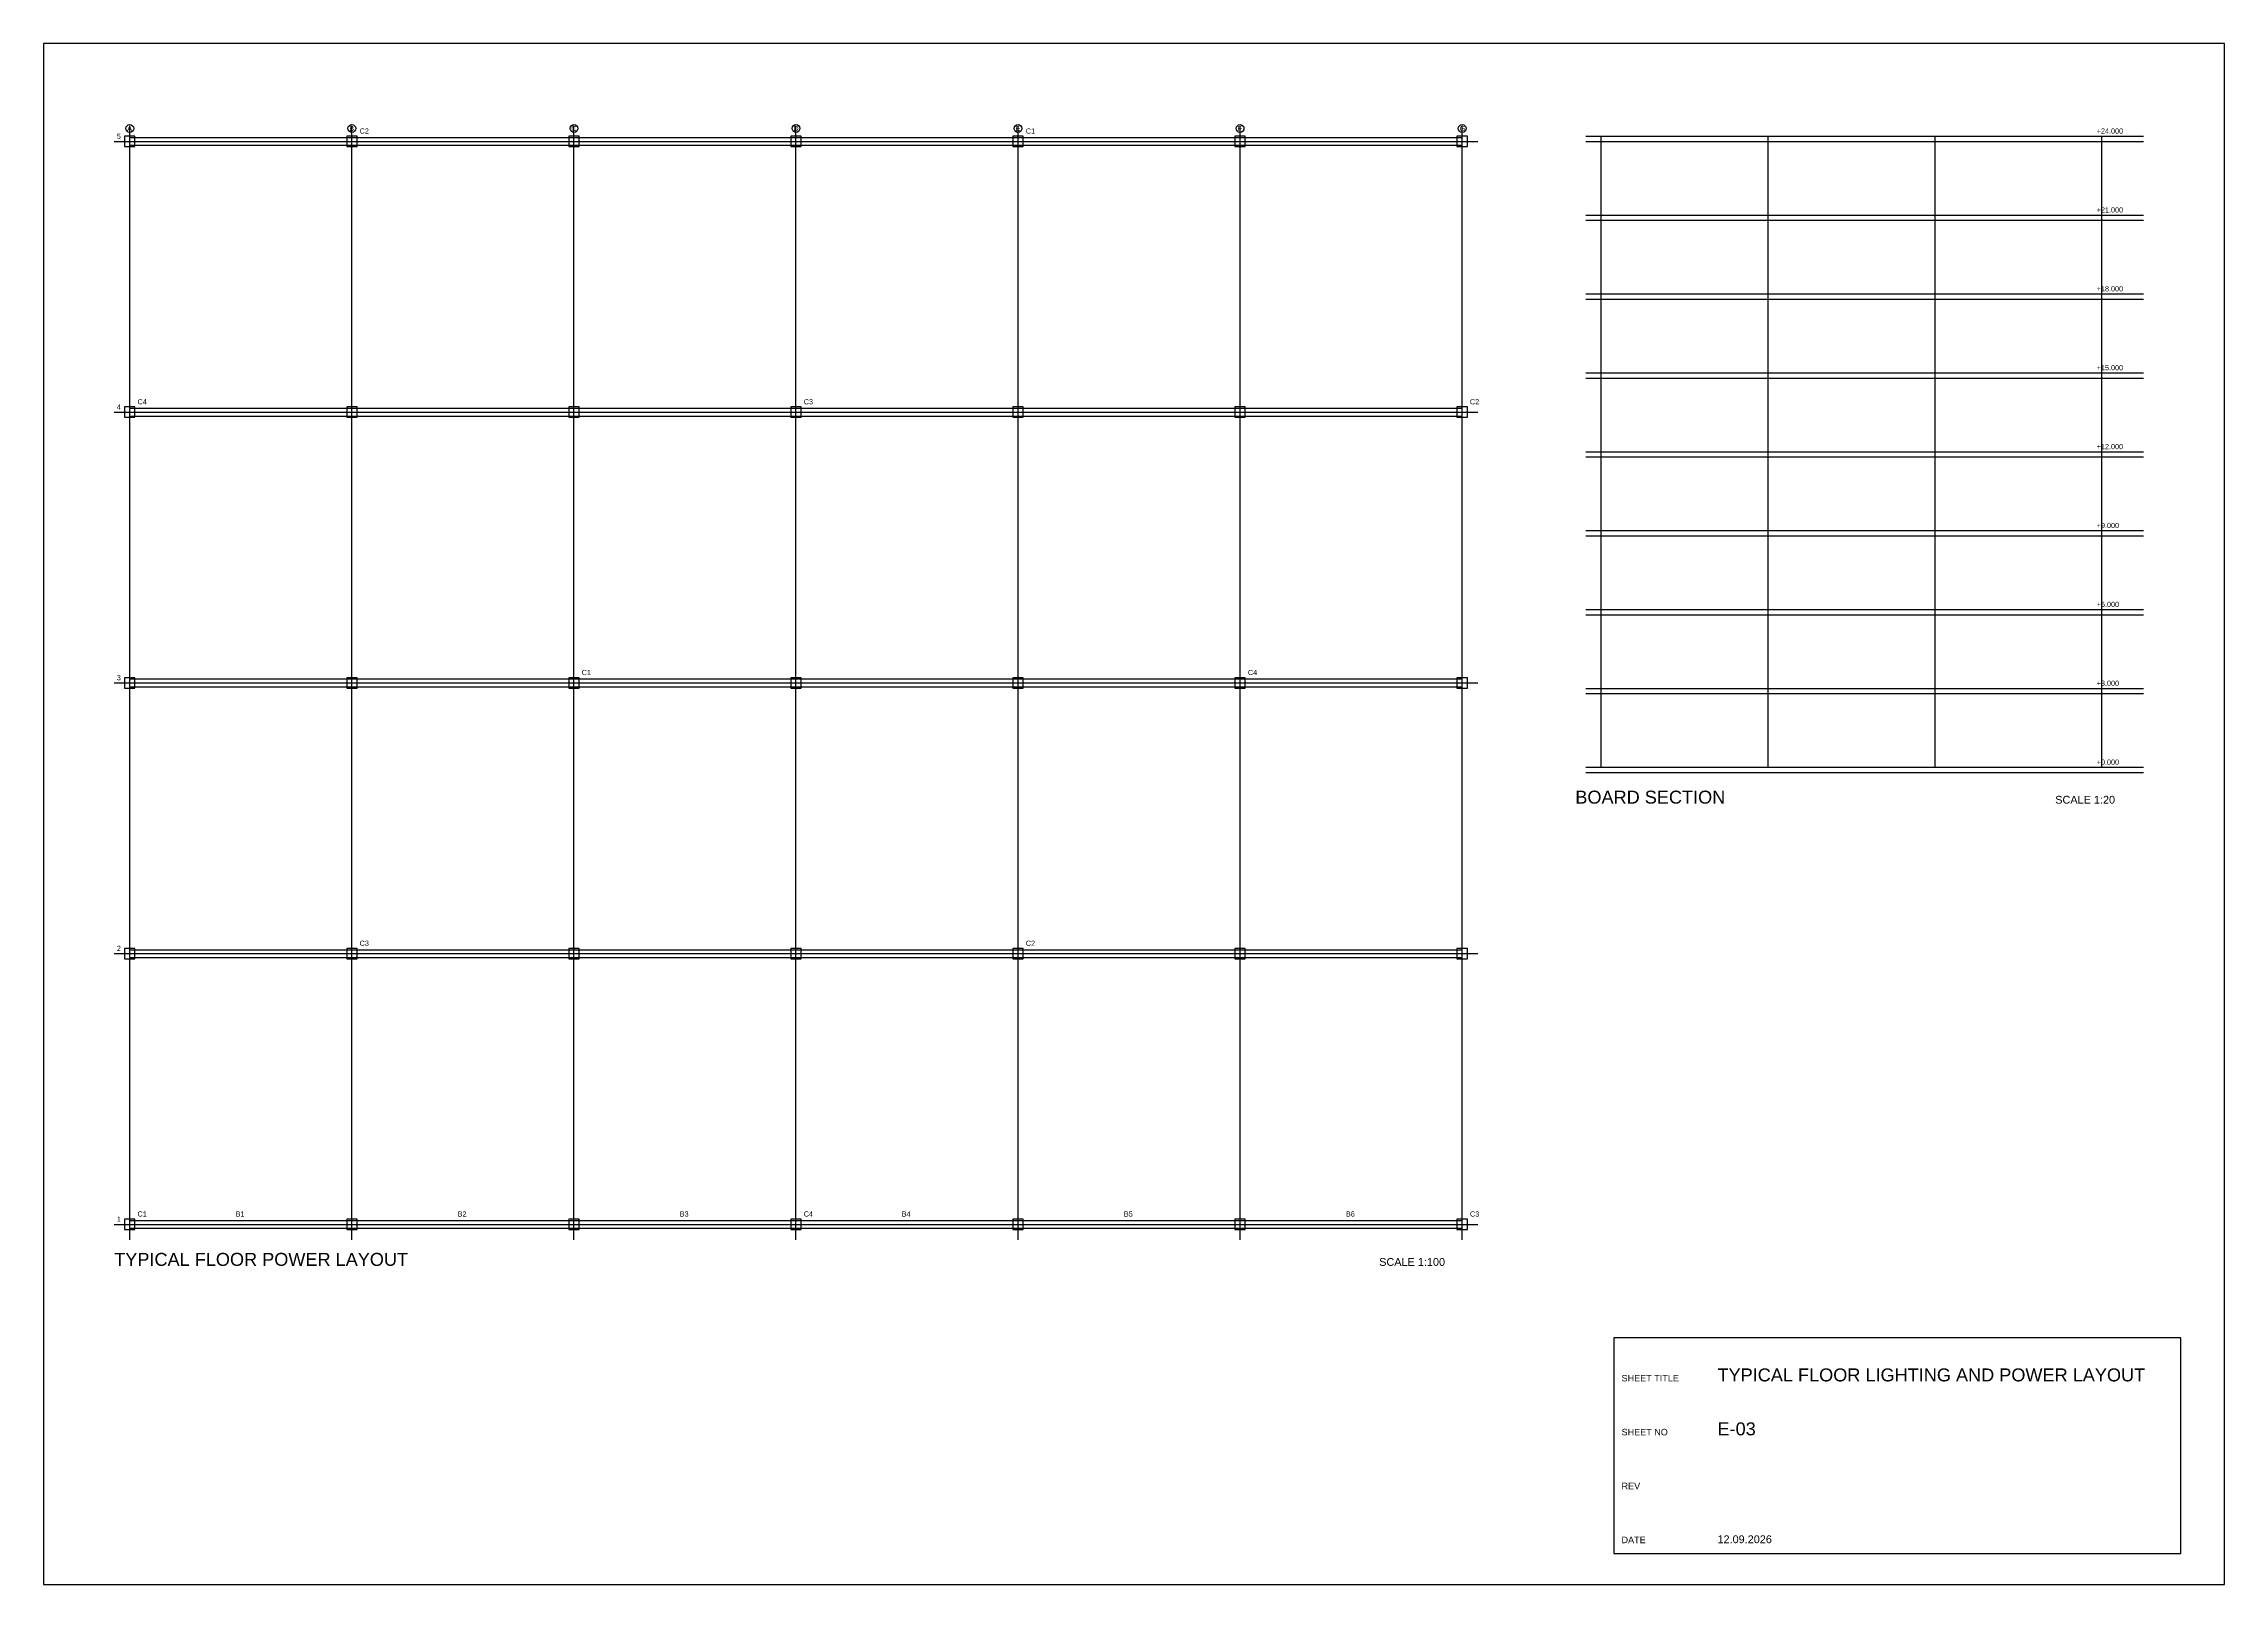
# Model space of a CAD drawing. Header units: millimetres. Extents: x 0 to 2841, y 0 to 594.
# Drawn here: x 2000 to 2841, y 0 to 594 of the extents above; entities that cross this region are included whole.
import ezdxf

# ---------------------------------------------------------------- set-up
doc = ezdxf.new("R2010")
doc.units = ezdxf.units.MM
for name, color, linetype in [('BEAM', 7, 'Continuous'), ('COLUMN', 7, 'Continuous'), ('FRAME', 7, 'Continuous'), ('GRID', 7, 'Continuous'), ('LEVEL', 7, 'Continuous'), ('SECTION', 7, 'Continuous'), ('TITLE', 7, 'Continuous'), ('TITLES', 7, 'Continuous')]:
    doc.layers.add(name, color=color, linetype=linetype)
doc.styles.add('Arial', font='arial.ttf')

msp = doc.modelspace()

# ---------------------------------------------------------------- linework, layer by layer
at = {"layer": 'BEAM'}
for p, q in [((2033.23, 557.8), (2106.63, 557.8)), ((2106.63, 557.8), (2180.04, 557.8)), ((2180.04, 557.8), (2253.44, 557.8)), ((2253.44, 557.8), (2326.85, 557.8)), ((2326.85, 557.8), (2400.25, 557.8)), ((2400.25, 557.8), (2473.66, 557.8)), ((2473.66, 557.8), (2547.06, 557.8)), ((2033.23, 554.8), (2106.63, 554.8)), ((2106.63, 554.8), (2180.04, 554.8)), ((2180.04, 554.8), (2253.44, 554.8)), ((2253.44, 554.8), (2326.85, 554.8)), ((2326.85, 554.8), (2400.25, 554.8)), ((2400.25, 554.8), (2473.66, 554.8)), ((2473.66, 554.8), (2547.06, 554.8)), ((2033.23, 453.43), (2106.63, 453.43)), ((2033.23, 450.43), (2106.63, 450.43)), ((2106.63, 453.43), (2180.04, 453.43)), ((2106.63, 450.43), (2180.04, 450.43)), ((2180.04, 453.43), (2253.44, 453.43)), ((2180.04, 450.43), (2253.44, 450.43)), ((2253.44, 453.43), (2326.85, 453.43)), ((2253.44, 450.43), (2326.85, 450.43)), ((2326.85, 453.43), (2400.25, 453.43)), ((2326.85, 450.43), (2400.25, 450.43)), ((2400.25, 453.43), (2473.66, 453.43)), ((2400.25, 450.43), (2473.66, 450.43)), ((2473.66, 453.43), (2547.06, 453.43)), ((2473.66, 450.43), (2547.06, 450.43)), ((2033.23, 349.05), (2106.63, 349.05)), ((2033.23, 346.05), (2106.63, 346.05)), ((2106.63, 349.05), (2180.04, 349.05)), ((2106.63, 346.05), (2180.04, 346.05)), ((2180.04, 349.05), (2253.44, 349.05)), ((2180.04, 346.05), (2253.44, 346.05)), ((2253.44, 349.05), (2326.85, 349.05)), ((2253.44, 346.05), (2326.85, 346.05)), ((2326.85, 349.05), (2400.25, 349.05)), ((2326.85, 346.05), (2400.25, 346.05)), ((2400.25, 349.05), (2473.66, 349.05)), ((2400.25, 346.05), (2473.66, 346.05)), ((2473.66, 349.05), (2547.06, 349.05)), ((2473.66, 346.05), (2547.06, 346.05)), ((2033.23, 244.68), (2106.63, 244.68)), ((2106.63, 244.68), (2180.04, 244.68)), ((2180.04, 244.68), (2253.44, 244.68)), ((2253.44, 244.68), (2326.85, 244.68)), ((2326.85, 244.68), (2400.25, 244.68)), ((2400.25, 244.68), (2473.66, 244.68)), ((2473.66, 244.68), (2547.06, 244.68)), ((2033.23, 241.68), (2106.63, 241.68)), ((2106.63, 241.68), (2180.04, 241.68)), ((2180.04, 241.68), (2253.44, 241.68)), ((2253.44, 241.68), (2326.85, 241.68)), ((2326.85, 241.68), (2400.25, 241.68)), ((2400.25, 241.68), (2473.66, 241.68)), ((2473.66, 241.68), (2547.06, 241.68)), ((2033.23, 140.3), (2106.63, 140.3)), ((2033.23, 137.3), (2106.63, 137.3)), ((2106.63, 140.3), (2180.04, 140.3)), ((2106.63, 137.3), (2180.04, 137.3)), ((2180.04, 140.3), (2253.44, 140.3)), ((2180.04, 137.3), (2253.44, 137.3)), ((2253.44, 140.3), (2326.85, 140.3)), ((2253.44, 137.3), (2326.85, 137.3)), ((2326.85, 140.3), (2400.25, 140.3)), ((2326.85, 137.3), (2400.25, 137.3)), ((2400.25, 140.3), (2473.66, 140.3)), ((2400.25, 137.3), (2473.66, 137.3)), ((2473.66, 140.3), (2547.06, 140.3)), ((2473.66, 137.3), (2547.06, 137.3))]:
    msp.add_line(p, q, dxfattribs=at)
at = {"layer": 'COLUMN'}
for points in [[(2031.23, 554.3), (2035.23, 554.3), (2035.23, 558.3), (2031.23, 558.3)], [(2116.87, 554.3), (2120.87, 554.3), (2120.87, 558.3), (2116.87, 558.3)], [(2202.51, 554.3), (2206.51, 554.3), (2206.51, 558.3), (2202.51, 558.3)], [(2288.14, 554.3), (2292.14, 554.3), (2292.14, 558.3), (2288.14, 558.3)], [(2373.78, 554.3), (2377.78, 554.3), (2377.78, 558.3), (2373.78, 558.3)], [(2459.42, 554.3), (2463.42, 554.3), (2463.42, 558.3), (2459.42, 558.3)], [(2545.06, 554.3), (2549.06, 554.3), (2549.06, 558.3), (2545.06, 558.3)], [(2031.23, 449.93), (2035.23, 449.93), (2035.23, 453.93), (2031.23, 453.93)], [(2116.87, 449.93), (2120.87, 449.93), (2120.87, 453.93), (2116.87, 453.93)], [(2202.51, 449.93), (2206.51, 449.93), (2206.51, 453.93), (2202.51, 453.93)], [(2288.14, 449.93), (2292.14, 449.93), (2292.14, 453.93), (2288.14, 453.93)], [(2373.78, 449.93), (2377.78, 449.93), (2377.78, 453.93), (2373.78, 453.93)], [(2459.42, 449.93), (2463.42, 449.93), (2463.42, 453.93), (2459.42, 453.93)], [(2545.06, 449.93), (2549.06, 449.93), (2549.06, 453.93), (2545.06, 453.93)], [(2031.23, 345.55), (2035.23, 345.55), (2035.23, 349.55), (2031.23, 349.55)], [(2116.87, 345.55), (2120.87, 345.55), (2120.87, 349.55), (2116.87, 349.55)], [(2202.51, 345.55), (2206.51, 345.55), (2206.51, 349.55), (2202.51, 349.55)], [(2288.14, 345.55), (2292.14, 345.55), (2292.14, 349.55), (2288.14, 349.55)], [(2373.78, 345.55), (2377.78, 345.55), (2377.78, 349.55), (2373.78, 349.55)], [(2459.42, 345.55), (2463.42, 345.55), (2463.42, 349.55), (2459.42, 349.55)], [(2545.06, 345.55), (2549.06, 345.55), (2549.06, 349.55), (2545.06, 349.55)], [(2031.23, 241.18), (2035.23, 241.18), (2035.23, 245.18), (2031.23, 245.18)], [(2116.87, 241.18), (2120.87, 241.18), (2120.87, 245.18), (2116.87, 245.18)], [(2202.51, 241.18), (2206.51, 241.18), (2206.51, 245.18), (2202.51, 245.18)], [(2288.14, 241.18), (2292.14, 241.18), (2292.14, 245.18), (2288.14, 245.18)], [(2373.78, 241.18), (2377.78, 241.18), (2377.78, 245.18), (2373.78, 245.18)], [(2459.42, 241.18), (2463.42, 241.18), (2463.42, 245.18), (2459.42, 245.18)], [(2545.06, 241.18), (2549.06, 241.18), (2549.06, 245.18), (2545.06, 245.18)], [(2031.23, 136.8), (2035.23, 136.8), (2035.23, 140.8), (2031.23, 140.8)], [(2116.87, 136.8), (2120.87, 136.8), (2120.87, 140.8), (2116.87, 140.8)], [(2202.51, 136.8), (2206.51, 136.8), (2206.51, 140.8), (2202.51, 140.8)], [(2288.14, 136.8), (2292.14, 136.8), (2292.14, 140.8), (2288.14, 140.8)], [(2373.78, 136.8), (2377.78, 136.8), (2377.78, 140.8), (2373.78, 140.8)], [(2459.42, 136.8), (2463.42, 136.8), (2463.42, 140.8), (2459.42, 140.8)], [(2545.06, 136.8), (2549.06, 136.8), (2549.06, 140.8), (2545.06, 140.8)]]:
    msp.add_lwpolyline(points, close=True, dxfattribs=at)
at = {"layer": 'FRAME'}
msp.add_lwpolyline([(2000, 0), (2841, 0), (2841, 594), (2000, 594)], close=True, dxfattribs=at)
at = {"layer": 'GRID'}
for p, q in [((2027.23, 556.3), (2102.35, 556.3)), ((2033.23, 490.72), (2033.23, 562.3)), ((2102.35, 556.3), (2177.47, 556.3)), ((2118.87, 490.72), (2118.87, 562.3)), ((2177.47, 556.3), (2252.59, 556.3)), ((2204.51, 490.72), (2204.51, 562.3)), ((2252.59, 556.3), (2327.7, 556.3)), ((2290.14, 490.72), (2290.14, 562.3)), ((2327.7, 556.3), (2402.82, 556.3)), ((2375.78, 490.72), (2375.78, 562.3)), ((2402.82, 556.3), (2477.94, 556.3)), ((2461.42, 490.72), (2461.42, 562.3)), ((2477.94, 556.3), (2553.06, 556.3)), ((2547.06, 490.72), (2547.06, 562.3)), ((2033.23, 419.13), (2033.23, 490.72)), ((2118.87, 419.13), (2118.87, 490.72)), ((2204.51, 419.13), (2204.51, 490.72)), ((2290.14, 419.13), (2290.14, 490.72)), ((2375.78, 419.13), (2375.78, 490.72)), ((2461.42, 419.13), (2461.42, 490.72)), ((2547.06, 419.13), (2547.06, 490.72)), ((2027.23, 451.93), (2102.35, 451.93)), ((2102.35, 451.93), (2177.47, 451.93)), ((2177.47, 451.93), (2252.59, 451.93)), ((2252.59, 451.93), (2327.7, 451.93)), ((2327.7, 451.93), (2402.82, 451.93)), ((2402.82, 451.93), (2477.94, 451.93)), ((2477.94, 451.93), (2553.06, 451.93)), ((2033.23, 347.55), (2033.23, 419.13)), ((2118.87, 347.55), (2118.87, 419.13)), ((2204.51, 347.55), (2204.51, 419.13)), ((2290.14, 347.55), (2290.14, 419.13)), ((2375.78, 347.55), (2375.78, 419.13)), ((2461.42, 347.55), (2461.42, 419.13)), ((2547.06, 347.55), (2547.06, 419.13)), ((2027.23, 347.55), (2102.35, 347.55)), ((2033.23, 275.97), (2033.23, 347.55)), ((2102.35, 347.55), (2177.47, 347.55)), ((2118.87, 275.97), (2118.87, 347.55)), ((2177.47, 347.55), (2252.59, 347.55)), ((2204.51, 275.97), (2204.51, 347.55)), ((2252.59, 347.55), (2327.7, 347.55)), ((2290.14, 275.97), (2290.14, 347.55)), ((2327.7, 347.55), (2402.82, 347.55)), ((2375.78, 275.97), (2375.78, 347.55)), ((2402.82, 347.55), (2477.94, 347.55)), ((2461.42, 275.97), (2461.42, 347.55)), ((2477.94, 347.55), (2553.06, 347.55)), ((2547.06, 275.97), (2547.06, 347.55)), ((2033.23, 204.38), (2033.23, 275.97)), ((2118.87, 204.38), (2118.87, 275.97)), ((2204.51, 204.38), (2204.51, 275.97)), ((2290.14, 204.38), (2290.14, 275.97)), ((2375.78, 204.38), (2375.78, 275.97)), ((2461.42, 204.38), (2461.42, 275.97)), ((2547.06, 204.38), (2547.06, 275.97)), ((2027.23, 243.18), (2102.35, 243.18)), ((2102.35, 243.18), (2177.47, 243.18)), ((2177.47, 243.18), (2252.59, 243.18)), ((2252.59, 243.18), (2327.7, 243.18)), ((2327.7, 243.18), (2402.82, 243.18)), ((2402.82, 243.18), (2477.94, 243.18)), ((2477.94, 243.18), (2553.06, 243.18)), ((2033.23, 132.8), (2033.23, 204.38)), ((2118.87, 132.8), (2118.87, 204.38)), ((2204.51, 132.8), (2204.51, 204.38)), ((2290.14, 132.8), (2290.14, 204.38)), ((2375.78, 132.8), (2375.78, 204.38)), ((2461.42, 132.8), (2461.42, 204.38)), ((2547.06, 132.8), (2547.06, 204.38)), ((2027.23, 138.8), (2102.35, 138.8)), ((2102.35, 138.8), (2177.47, 138.8)), ((2177.47, 138.8), (2252.59, 138.8)), ((2252.59, 138.8), (2327.7, 138.8)), ((2327.7, 138.8), (2402.82, 138.8)), ((2402.82, 138.8), (2477.94, 138.8)), ((2477.94, 138.8), (2553.06, 138.8))]:
    msp.add_line(p, q, dxfattribs=at)
for centre in [(2033.23, 561.3), (2118.87, 561.3), (2204.51, 561.3), (2290.14, 561.3), (2375.78, 561.3), (2461.42, 561.3), (2547.06, 561.3)]:
    msp.add_circle(centre, 1.5, dxfattribs=at)
at = {"layer": 'SECTION'}
for p, q in [((2594.7, 558.3), (2666.39, 558.3)), ((2594.7, 556.3), (2666.39, 556.3)), ((2600.7, 497.48), (2600.7, 558.3)), ((2665.06, 497.48), (2665.06, 558.3)), ((2666.39, 558.3), (2738.08, 558.3)), ((2666.39, 556.3), (2738.08, 556.3)), ((2729.41, 497.48), (2729.41, 558.3)), ((2738.08, 558.3), (2809.77, 558.3)), ((2738.08, 556.3), (2809.77, 556.3)), ((2793.77, 497.48), (2793.77, 558.3)), ((2594.7, 527.89), (2666.39, 527.89)), ((2594.7, 525.89), (2666.39, 525.89)), ((2666.39, 527.89), (2738.08, 527.89)), ((2666.39, 525.89), (2738.08, 525.89)), ((2738.08, 527.89), (2809.77, 527.89)), ((2738.08, 525.89), (2809.77, 525.89)), ((2594.7, 497.48), (2666.39, 497.48)), ((2600.7, 436.65), (2600.7, 497.48)), ((2665.06, 436.65), (2665.06, 497.48)), ((2666.39, 497.48), (2738.08, 497.48)), ((2729.41, 436.65), (2729.41, 497.48)), ((2738.08, 497.48), (2809.77, 497.48)), ((2793.77, 436.65), (2793.77, 497.48)), ((2594.7, 495.48), (2666.39, 495.48)), ((2666.39, 495.48), (2738.08, 495.48)), ((2738.08, 495.48), (2809.77, 495.48)), ((2594.7, 467.06), (2666.39, 467.06)), ((2594.7, 465.06), (2666.39, 465.06)), ((2666.39, 467.06), (2738.08, 467.06)), ((2666.39, 465.06), (2738.08, 465.06)), ((2738.08, 467.06), (2809.77, 467.06)), ((2738.08, 465.06), (2809.77, 465.06)), ((2594.7, 436.65), (2666.39, 436.65)), ((2594.7, 434.65), (2666.39, 434.65)), ((2600.7, 375.82), (2600.7, 436.65)), ((2665.06, 375.82), (2665.06, 436.65)), ((2666.39, 436.65), (2738.08, 436.65)), ((2666.39, 434.65), (2738.08, 434.65)), ((2729.41, 375.82), (2729.41, 436.65)), ((2738.08, 436.65), (2809.77, 436.65)), ((2738.08, 434.65), (2809.77, 434.65)), ((2793.77, 375.82), (2793.77, 436.65)), ((2594.7, 406.24), (2666.39, 406.24)), ((2594.7, 404.24), (2666.39, 404.24)), ((2666.39, 406.24), (2738.08, 406.24)), ((2666.39, 404.24), (2738.08, 404.24)), ((2738.08, 406.24), (2809.77, 406.24)), ((2738.08, 404.24), (2809.77, 404.24)), ((2594.7, 375.82), (2666.39, 375.82)), ((2594.7, 373.82), (2666.39, 373.82)), ((2600.7, 315), (2600.7, 375.82)), ((2665.06, 315), (2665.06, 375.82)), ((2666.39, 375.82), (2738.08, 375.82)), ((2666.39, 373.82), (2738.08, 373.82)), ((2729.41, 315), (2729.41, 375.82)), ((2738.08, 375.82), (2809.77, 375.82)), ((2738.08, 373.82), (2809.77, 373.82)), ((2793.77, 315), (2793.77, 375.82)), ((2594.7, 345.41), (2666.39, 345.41)), ((2666.39, 345.41), (2738.08, 345.41)), ((2738.08, 345.41), (2809.77, 345.41)), ((2594.7, 343.41), (2666.39, 343.41)), ((2666.39, 343.41), (2738.08, 343.41)), ((2738.08, 343.41), (2809.77, 343.41)), ((2594.7, 315), (2666.39, 315)), ((2594.7, 313), (2666.39, 313)), ((2666.39, 315), (2738.08, 315)), ((2666.39, 313), (2738.08, 313)), ((2738.08, 315), (2809.77, 315)), ((2738.08, 313), (2809.77, 313))]:
    msp.add_line(p, q, dxfattribs=at)
at = {"layer": 'TITLE'}
for p, q in [((2678.41, 95.04), (2605.52, 95.04)), ((2605.52, 95.04), (2605.52, 53.46)), ((2751.29, 95.04), (2678.41, 95.04)), ((2824.18, 95.04), (2751.29, 95.04)), ((2824.18, 53.46), (2824.18, 95.04)), ((2605.52, 53.46), (2605.52, 11.88)), ((2824.18, 11.88), (2824.18, 53.46)), ((2605.52, 11.88), (2678.41, 11.88)), ((2678.41, 11.88), (2751.29, 11.88)), ((2751.29, 11.88), (2824.18, 11.88))]:
    msp.add_line(p, q, dxfattribs=at)

# ---------------------------------------------------------------- texts
at = {"layer": 'BEAM', "style": 'Arial'}
for s, p in [('B1', (2074.05, 141.8)), ('B2', (2159.69, 141.8)), ('B3', (2245.33, 141.8)), ('B4', (2330.96, 141.8)), ('B5', (2416.6, 141.8)), ('B6', (2502.24, 141.8))]:
    msp.add_text(s, height=2, dxfattribs=at).set_placement(p)
at = {"layer": 'COLUMN', "style": 'Arial'}
for s, p in [('C2', (2121.87, 559.3)), ('C1', (2378.78, 559.3)), ('C4', (2036.23, 454.93)), ('C3', (2293.14, 454.93)), ('C2', (2550.06, 454.93)), ('C1', (2207.51, 350.55)), ('C4', (2464.42, 350.55)), ('C3', (2121.87, 246.18)), ('C2', (2378.78, 246.18)), ('C1', (2036.23, 141.8)), ('C4', (2293.14, 141.8)), ('C3', (2550.06, 141.8))]:
    msp.add_text(s, height=2, dxfattribs=at).set_placement(p)
at = {"layer": 'GRID', "style": 'Arial'}
for s, p in [('5', (2028.23, 557.3)), ('A', (2032.23, 560.3)), ('B', (2117.87, 560.3)), ('C', (2203.51, 560.3)), ('D', (2289.14, 560.3)), ('E', (2374.78, 560.3)), ('F', (2460.42, 560.3)), ('G', (2546.06, 560.3)), ('4', (2028.23, 452.93)), ('3', (2028.23, 348.55)), ('2', (2028.23, 244.18)), ('1', (2028.23, 139.8))]:
    msp.add_text(s, height=2, dxfattribs=at).set_placement(p)
at = {"layer": 'LEVEL', "style": 'Arial'}
for s, p in [('+24.000', (2791.77, 559.3)), ('+21.000', (2791.77, 528.89)), ('+18.000', (2791.77, 498.48)), ('+15.000', (2791.77, 468.06)), ('+12.000', (2791.77, 437.65)), ('+9.000', (2791.77, 407.24)), ('+6.000', (2791.77, 376.82)), ('+3.000', (2791.77, 346.41)), ('+0.000', (2791.77, 316))]:
    msp.add_text(s, height=2, dxfattribs=at).set_placement(p)
at = {"layer": 'TITLE', "style": 'Arial'}
for s, height, p in [('SHEET TITLE', 2.5, (2608.52, 78.25)), ('TYPICAL FLOOR LIGHTING AND POWER LAYOUT', 5, (2645.52, 78.25)), ('SHEET NO', 2.5, (2608.52, 57.46)), ('E-03', 5, (2645.52, 57.46)), ('REV', 2.5, (2608.52, 36.67)), ('DATE', 2.5, (2608.52, 15.88)), ('12.09.2026', 3, (2645.52, 15.88))]:
    msp.add_text(s, height=height, dxfattribs=at).set_placement(p)
at = {"layer": 'TITLES', "style": 'Arial'}
for s, height, p in [('BOARD SECTION', 5, (2590.7, 301)), ('SCALE 1:20', 3, (2775.77, 301)), ('TYPICAL FLOOR POWER LAYOUT', 5, (2027.23, 122.8)), ('SCALE 1:100', 3, (2515.06, 122.8))]:
    msp.add_text(s, height=height, dxfattribs=at).set_placement(p)

doc.saveas('drawing.dxf')
